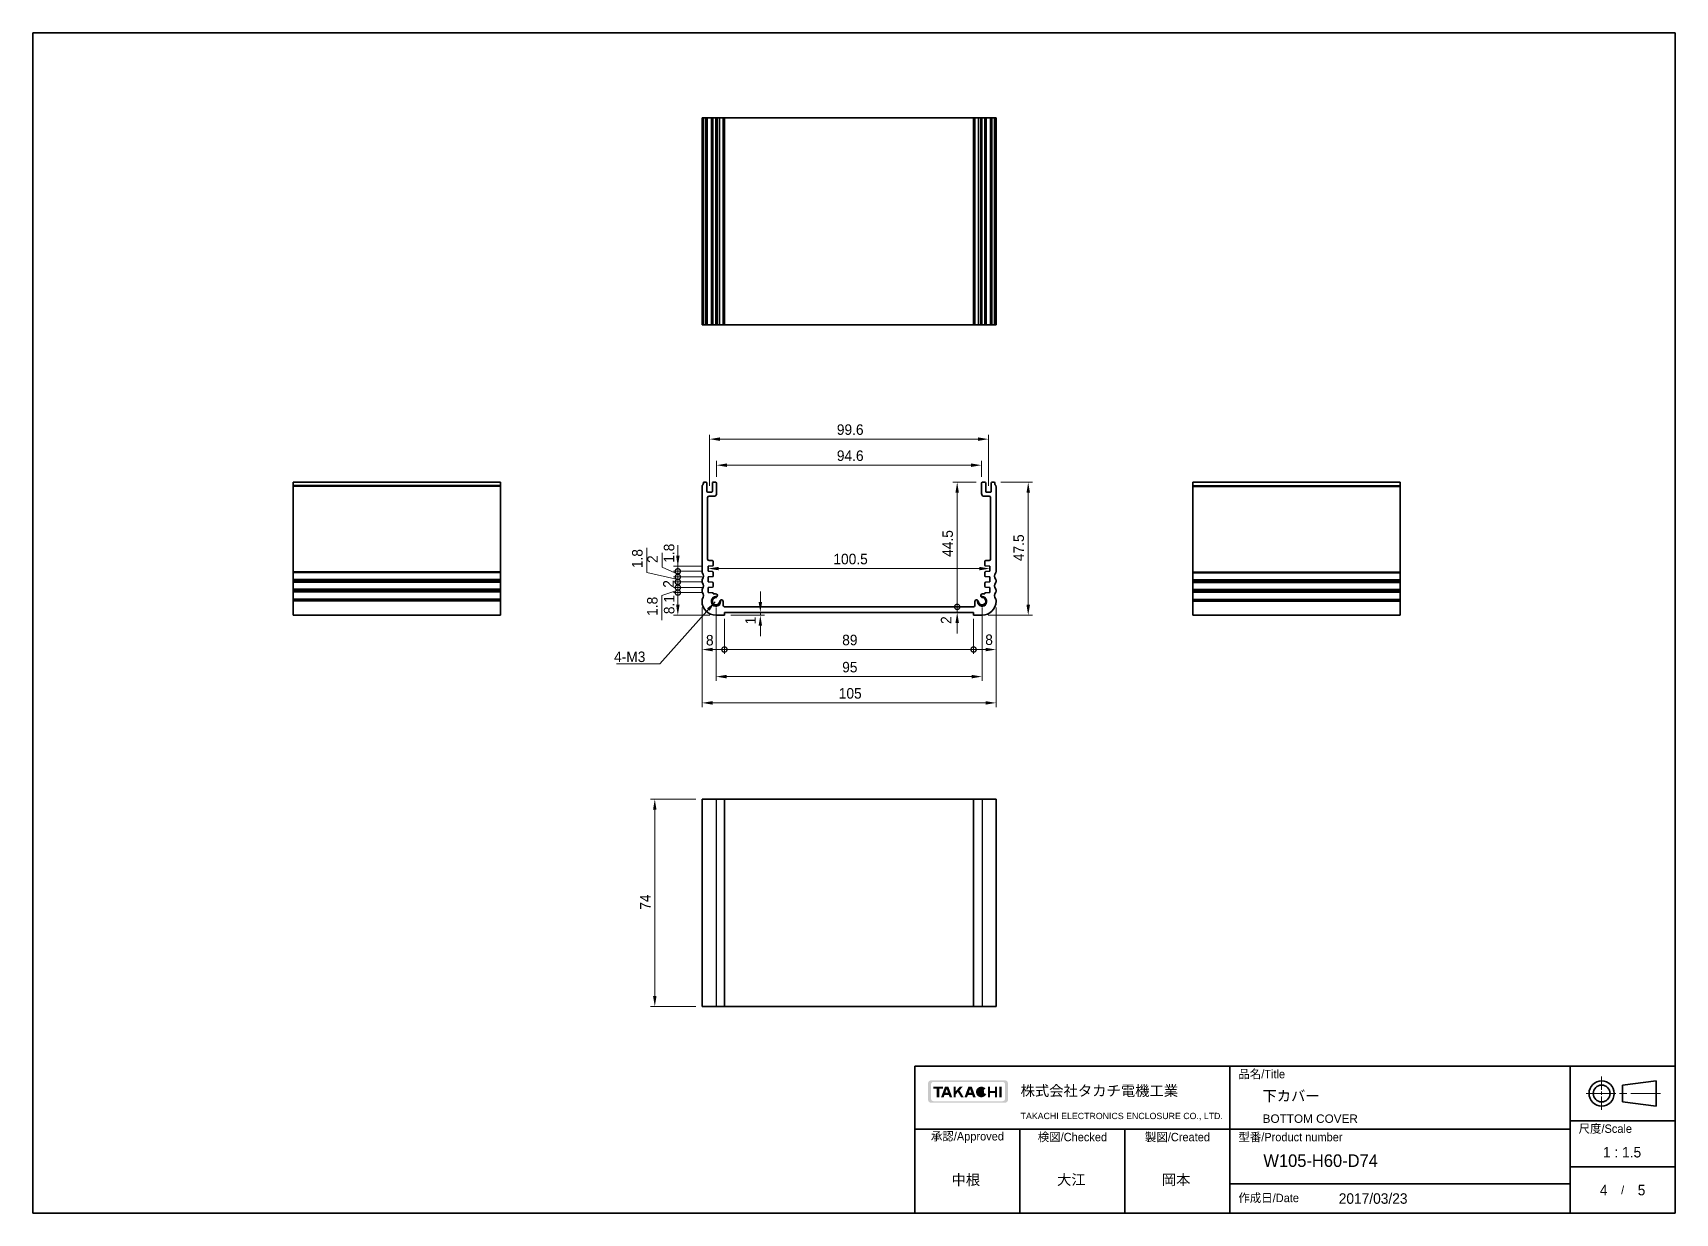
# Model space of a CAD drawing. Header units: millimetres. Extents: x 0 to 3168, y 0 to 562.
# Drawn here: x 1985 to 2572, y 0 to 422 of the extents above; entities that cross this region are included whole.
import ezdxf
from ezdxf.enums import TextEntityAlignment as Align

# ---------------------------------------------------------------- set-up
doc = ezdxf.new("R2010")
doc.units = ezdxf.units.MM
doc.header["$LTSCALE"] = 1.5
doc.linetypes.add('CHAIN', pattern=[0.3543, 0.2362, -0.0295, 0.0591, -0.0295])
doc.layers.get('Defpoints').update_dxf_attribs({"lineweight": 25})
for name, color, linetype, lineweight in [('Border (ISO)', 7, 'Continuous', 35), ('Dimension (ISO)', 7, 'Continuous', 18), ('Dimension (ISO) @ 1', 7, 'Continuous', 18), ('Symbol (ISO)', 7, 'Continuous', 18), ('Title (ISO)', 7, 'Continuous', 35), ('Visible (ISO)', 7, 'Continuous', 35), ('Visible Narrow (ISO)', 7, 'Continuous', 25)]:
    doc.layers.add(name, color=color, linetype=linetype, lineweight=lineweight)
doc.layers.add('Hatch (ISO)', color=1, linetype='Continuous', lineweight=18, true_color=0xff0000)
doc.styles.add('Note Text (TK)', font='')
doc.styles.add('文字スタイル40', font='')
doc.styles.add('文字スタイル67', font='arial.ttf')
doc.styles.get('Note Text (TK)').set_extended_font_data('MS PGothic')
doc.styles.get('文字スタイル40').set_extended_font_data('MS PGothic')
doc.dimstyles.new('Default - Method 1b (TK)', dxfattribs={"dimscale": 1.5, "dimtxt": 2.5, "dimasz": 2.5, "dimexe": 1, "dimexo": 1.5, "dimgap": 1, "dimtad": 1, "dimtoh": 1, "dimrnd": 1e-08, "dimdsep": 46, "dimtxsty": 'Note Text (TK)', "dimcen": 0.09, "dimdle": 5, "dimclrd": 100, "dimclre": 100, "dimclrt": 7, "dimadec": 1, "dimazin": 1, "dimtfac": 1, "dimtmove": 0, "dimatfit": 3, "dimfxl": 0, "dimtolj": 1, "dimlwd": -1, "dimlwe": -1, "dimarcsym": 0})
doc.dimstyles.new('Default - Method 1b (TK)$7', dxfattribs={"dimscale": 1.5, "dimtxt": 2.5, "dimasz": 2.5, "dimexe": 1, "dimexo": 1.5, "dimgap": 1, "dimtad": 1, "dimtoh": 1, "dimrnd": 1e-08, "dimdsep": 46, "dimtxsty": 'Note Text (TK)', "dimcen": 0.09, "dimdle": 5, "dimclrd": 256, "dimclre": 100, "dimclrt": 7, "dimadec": 1, "dimazin": 1, "dimtfac": 1, "dimtmove": 0, "dimatfit": 3, "dimfxl": 0, "dimtolj": 1, "dimlwd": -1, "dimlwe": -1, "dimarcsym": 0})

msp = doc.modelspace()

# ---------------------------------------------------------------- texts
at = {"layer": 'Symbol (ISO)', "color": 7, "insert": (2192.5722, 196.7511), "char_height": 3.75, "width": 12.58772, "attachment_point": 7, "line_spacing_factor": 1.5, "style": 'Note Text (TK)'}
msp.add_mtext('{4-M3}', dxfattribs=at)

# ---------------------------------------------------------------- blocks, each defined once
blk = doc.blocks.new('図面枠 tk図枠')
at = {"layer": 'Border (ISO)'}
for p, q in [((14.5, 289), (14.5, 8)), ((14.5, 289), (405.5, 289)), ((405.5, 289), (405.5, 8)), ((14.5, 8), (405.5, 8))]:
    blk.add_line(p, q, dxfattribs=at)
blk = doc.blocks.new('表題欄 tk表題欄')
at = {"layer": 'Hatch (ISO)'}
h = blk.add_hatch(color=256, dxfattribs=at)
edge = h.paths.add_edge_path(flags=0)
edge.add_arc((95.58, 236.3), 0.596, 270, 360)
edge.add_line((96.17, 236.3), (96.17, 239.71))
edge.add_arc((95.58, 239.71), 0.596, 0, 90)
edge.add_line((95.58, 240.31), (79.14, 240.31))
edge.add_arc((79.14, 239.71), 0.596, 90, 180)
edge.add_line((78.54, 239.71), (78.54, 236.3))
edge.add_arc((79.14, 236.3), 0.596, 180, 270)
edge.add_line((79.14, 235.7), (95.58, 235.7))
edge = h.paths.add_edge_path()
edge.add_line((77.84, 239.96), (77.84, 236.05))
edge.add_arc((78.54, 236.05), 0.702, 180, 270)
edge.add_line((78.54, 235.35), (96.17, 235.35))
edge.add_arc((96.17, 236.05), 0.702, 270, 360)
edge.add_line((96.87, 236.05), (96.87, 239.96))
edge.add_arc((96.17, 239.96), 0.702, 0, 90)
edge.add_line((96.17, 240.66), (78.54, 240.66))
edge.add_arc((78.54, 239.96), 0.702, 90, 180)
for points in [[(79.07, 239.15), (79.07, 238.66), (79.92, 238.66), (79.92, 236.66), (80.51, 236.66), (80.51, 238.66), (81.36, 238.66), (81.36, 239.15)], [(85.68, 236.66), (84.94, 237.89), (84.42, 237.32), (84.42, 236.66), (83.9, 236.66), (83.9, 239.15), (84.42, 239.15), (84.42, 238.1), (85.39, 239.15), (86.11, 239.15), (85.32, 238.3), (86.3, 236.66)], [(92.09, 239.15), (92.09, 236.66), (92.61, 236.66), (92.61, 237.66), (93.77, 237.66), (93.77, 236.66), (94.29, 236.66), (94.29, 239.15), (93.77, 239.15), (93.77, 238.15), (92.61, 238.15), (92.61, 239.15)], [(94.84, 239.15), (94.84, 236.66), (95.36, 236.66), (95.36, 239.15)]]:
    blk.add_hatch(color=256, dxfattribs=at).paths.add_polyline_path(points)
h = blk.add_hatch(color=256, dxfattribs=at)
h.paths.add_polyline_path([(82.59, 237.71), (81.95, 237.71), (82.27, 238.58)], flags=0)
h.paths.add_polyline_path([(82.78, 237.2), (81.76, 237.2), (81.57, 236.66), (80.95, 236.66), (81.86, 239.15), (82.68, 239.15), (83.59, 236.66), (82.98, 236.66)])
h = blk.add_hatch(color=256, dxfattribs=at)
h.paths.add_polyline_path([(87.53, 237.71), (88.16, 237.71), (87.85, 238.58)], flags=0)
h.paths.add_polyline_path([(87.14, 236.66), (87.34, 237.2), (88.35, 237.2), (88.55, 236.66), (89.17, 236.66), (88.25, 239.15), (87.44, 239.15), (86.52, 236.66)])
h = blk.add_hatch(color=256, dxfattribs=at)
edge = h.paths.add_edge_path()
edge.add_arc((90.52, 237.9), 1.27, 38.5505, 336.582)
edge.add_line((91.69, 237.4), (91.17, 237.62))
edge.add_ellipse((90.52, 237.9), major_axis=(0, -0.8), ratio=0.867347, start_angle=124.651, end_angle=429.4109, ccw=False)
edge.add_line((91.09, 238.36), (91.52, 238.7))
at = {"layer": 'Title (ISO)'}
for p, q in [((74.71, 244.05), (255.71, 244.05)), ((74.71, 209.05), (74.71, 244.05)), ((149.71, 244.05), (149.71, 209.05)), ((230.71, 244.05), (230.71, 209.05)), ((255.71, 244.05), (255.71, 209.05)), ((243.21, 239.55), (251.21, 240.55)), ((243.21, 239.55), (243.21, 235.55)), ((251.21, 234.55), (251.21, 240.55)), ((243.21, 235.55), (251.21, 234.55)), ((230.71, 231.05), (255.71, 231.05)), ((74.71, 229.05), (230.71, 229.05)), ((99.71, 229.05), (99.71, 209.05)), ((124.71, 229.05), (124.71, 209.05)), ((230.71, 220.05), (255.71, 220.05)), ((149.71, 216.05), (230.71, 216.05)), ((255.71, 209.05), (74.71, 209.05))]:
    blk.add_line(p, q, dxfattribs=at)
at = {"layer": 'Title (ISO)', "color": 4, "linetype": 'CHAIN', "lineweight": 18, "ltscale": 8.88956, "true_color": 0x00ffff}
blk.add_line((238.21, 241.55), (238.21, 233.55), dxfattribs=at)
at = {"layer": 'Title (ISO)', "color": 4, "linetype": 'CHAIN', "lineweight": 18, "ltscale": 20.001633, "true_color": 0x00ffff}
blk.add_line((252.21, 237.55), (234.21, 237.55), dxfattribs=at)
at = {"layer": 'Title (ISO)'}
for radius in [3, 2]:
    blk.add_circle((238.21, 237.55), radius, dxfattribs=at)
at = {"layer": 'Title (ISO)', "color": 1, "true_color": 0xff0000, "char_height": 2, "line_spacing_factor": 1.5, "style": 'Note Text (TK)'}
for s, insert, attachment_point in [('\\fＭＳ Ｐゴシック|b0|i0;\\H2.0000;品名/Title', (151.71, 242.05), 4), ('\\fＭＳ Ｐゴシック|b0|i0;\\H2.0000;承認/Approved', (87.21, 227.05), 5), ('\\fＭＳ Ｐゴシック|b0|i0;\\H2.0000;検図/Checked', (112.21, 227.05), 5), ('\\fＭＳ Ｐゴシック|b0|i0;\\H2.0000;製図/Created', (137.21, 227.05), 5), ('\\fＭＳ Ｐゴシック|b0|i0;\\H2.0000;型番/Product number', (151.71, 227.05), 4), ('\\fＭＳ Ｐゴシック|b0|i0;\\H2.0000;尺度/Scale', (232.71, 229.05), 4), ('\\fＭＳ Ｐゴシック|b0|i0;\\H2.0000;作成日/Date', (151.71, 212.55), 4)]:
    blk.add_mtext(s, dxfattribs=dict(at, insert=insert, attachment_point=attachment_point))
at = {"layer": 'Title (ISO)', "color": 7, "line_spacing_factor": 1.5, "style": 'Note Text (TK)'}
for s, insert, char_height, attachment_point in [('株式会社タカチ電機工業', (99.87, 238.05), 2.5, 4), ('\\fArial|b0|i0;\\H1.4986;TAKACHI ELECTRONICS ENCLOSURE CO., LTD.', (99.87, 232.05), 1.4986, 4), ('\\fＭＳ Ｐゴシック|b0|i0;\\H2.0000;/', (243.21, 214.55), 2, 5)]:
    blk.add_mtext(s, dxfattribs=dict(at, insert=insert, char_height=char_height, attachment_point=attachment_point))
at = {"layer": 'Title (ISO)', "color": 7}
for tag, p, height, style in [('<品名>_001', (157.54, 235.72), 2.5, 'Note Text (TK)'), ('<Title>_001', (157.49, 230.55), 2, '文字スタイル67'), ('<型番>_001', (157.42, 219.99), 3, '文字スタイル40'), ('<尺度>_001', (238.54, 222.31), 2.5, 'Note Text (TK)'), ('<検図>_001', (108.55, 215.77), 2.5, 'Note Text (TK)'), ('<製図>_001', (133.48, 215.75), 2.5, 'Note Text (TK)'), ('<ページ_No.>_001', (237.95, 213.3), 2.5, 'Note Text (TK)'), ('<総ページ数>_001', (246.8, 213.3), 2.5, 'Note Text (TK)'), ('作成日_001', (175.64, 211.28), 2.5, 'Note Text (TK)')]:
    blk.add_attdef(tag, p, '', height=height, dxfattribs=dict(at, style=style))
at = {"layer": 'Title (ISO)', "color": 7, "style": 'Note Text (TK)'}
blk.add_attdef('<承認>', text='', height=2.5, dxfattribs=at).set_placement((87.21, 217.05), align=Align.MIDDLE_CENTER)
blk = doc.blocks.new('*D80')
at = {"layer": 'Defpoints', "color": 0, "transparency": 16777216}
for p in [(2223.97, 147.81), (2207.11, 73.81), (2223.97, 73.81)]:
    blk.add_point(p, dxfattribs=at)
at = {"layer": 'Dimension (ISO)', "color": 100, "transparency": 16777216}
for p, q in [((2221.72, 147.81), (2205.61, 147.81)), ((2207.11, 144.06), (2207.11, 77.56)), ((2221.72, 73.81), (2205.61, 73.81))]:
    blk.add_line(p, q, dxfattribs=at)
for points in [[(2206.48, 144.06), (2207.73, 144.06), (2207.11, 147.81)], [(2206.48, 77.56), (2207.73, 77.56), (2207.11, 73.81)]]:
    blk.add_solid(points, dxfattribs=at)
at = {"layer": 'Dimension (ISO)', "color": 7, "transparency": 16777216, "insert": (2203.73, 108.35), "char_height": 3.75, "attachment_point": 4, "rotation": 90, "style": 'Note Text (TK)'}
blk.add_mtext('\\A1;74', dxfattribs=at)
blk = doc.blocks.new('_DotSmall')
at = {"color": 0, "linetype": 'ByBlock', "const_width": 0.5}
blk.add_lwpolyline([(-0.0625, 0, 1), (0.0625, 0, 1)], format="xyb", close=True, dxfattribs=at)
blk = doc.blocks.new('*D81')
at = {"layer": 'Defpoints', "color": 0, "transparency": 16777216}
for p in [(2215.34, 221.61), (2226.22, 221.61), (2228.97, 213.51)]:
    blk.add_point(p, dxfattribs=at)
at = {"layer": 'Dimension (ISO)', "color": 100, "transparency": 16777216}
for p, q in [((2223.97, 221.61), (2213.84, 221.61)), ((2215.34, 217.26), (2215.34, 221.61)), ((2226.72, 213.51), (2213.84, 213.51))]:
    blk.add_line(p, q, dxfattribs=at)
blk.add_solid([(2214.72, 217.26), (2215.97, 217.26), (2215.34, 213.51)], dxfattribs=at)
at = {"layer": 'Dimension (ISO)', "color": 100, "transparency": 16777216, "xscale": 3.75, "yscale": 3.75, "zscale": 3.75, "rotation": 90}
blk.add_blockref('_DotSmall', (2215.34, 221.61), dxfattribs=at)
at = {"layer": 'Dimension (ISO)', "color": 7, "transparency": 16777216, "insert": (2212.26, 213.91), "char_height": 3.75, "attachment_point": 4, "rotation": 90, "style": 'Note Text (TK)'}
blk.add_mtext('\\A1;8.1', dxfattribs=at)
blk = doc.blocks.new('*D82')
at = {"layer": 'Defpoints', "color": 0, "transparency": 16777216}
for p in [(2215.34, 223.41), (2226.22, 223.41), (2226.22, 221.61)]:
    blk.add_point(p, dxfattribs=at)
at = {"layer": 'Dimension (ISO)', "color": 100, "transparency": 16777216}
for p, q in [((2223.97, 223.41), (2213.84, 223.41)), ((2215.34, 223.41), (2215.34, 227.16)), ((2215.34, 221.61), (2215.34, 223.41)), ((2215.34, 221.61), (2215.34, 223.41)), ((2215.34, 222.51), (2209.61, 220.53)), ((2209.61, 220.53), (2209.61, 211.8)), ((2223.97, 221.61), (2213.84, 221.61)), ((2215.34, 221.61), (2215.34, 217.86))]:
    blk.add_line(p, q, dxfattribs=at)
at = {"layer": 'Dimension (ISO)', "color": 100, "transparency": 16777216, "xscale": 3.75, "yscale": 3.75, "zscale": 3.75}
for p, rotation in [((2215.34, 223.41), 270), ((2215.34, 221.61), 90)]:
    blk.add_blockref('_DotSmall', p, dxfattribs=dict(at, rotation=rotation))
at = {"layer": 'Dimension (ISO)', "color": 7, "transparency": 16777216, "insert": (2206.24, 213.3), "char_height": 3.75, "attachment_point": 4, "rotation": 90, "style": 'Note Text (TK)'}
blk.add_mtext('\\A1;1.8', dxfattribs=at)
blk = doc.blocks.new('*D83')
at = {"layer": 'Defpoints', "color": 0, "transparency": 16777216}
for p in [(2215.34, 225.41), (2226.22, 225.41), (2226.22, 223.41)]:
    blk.add_point(p, dxfattribs=at)
at = {"layer": 'Dimension (ISO)', "color": 100, "transparency": 16777216}
for p, q in [((2215.34, 225.41), (2215.34, 229.16)), ((2223.97, 225.41), (2213.84, 225.41)), ((2223.97, 223.41), (2213.84, 223.41)), ((2215.34, 223.41), (2215.34, 225.41)), ((2215.34, 223.41), (2215.34, 219.66))]:
    blk.add_line(p, q, dxfattribs=at)
at = {"layer": 'Dimension (ISO)', "color": 100, "transparency": 16777216, "xscale": 3.75, "yscale": 3.75, "zscale": 3.75}
for p, rotation in [((2215.34, 225.41), 270), ((2215.34, 223.41), 90)]:
    blk.add_blockref('_DotSmall', p, dxfattribs=dict(at, rotation=rotation))
at = {"layer": 'Dimension (ISO)', "color": 7, "transparency": 16777216, "insert": (2211.97, 223.33), "char_height": 3.75, "attachment_point": 4, "rotation": 90, "style": 'Note Text (TK)'}
blk.add_mtext('\\A1;2', dxfattribs=at)
blk = doc.blocks.new('*D84')
at = {"layer": 'Defpoints', "color": 0, "transparency": 16777216}
for p in [(2215.34, 227.21), (2226.22, 227.21), (2226.22, 225.41)]:
    blk.add_point(p, dxfattribs=at)
at = {"layer": 'Dimension (ISO)', "color": 100, "transparency": 16777216}
for p, q in [((2204.27, 228.84), (2204.27, 237.57)), ((2215.34, 226.31), (2204.27, 228.84)), ((2215.34, 227.21), (2215.34, 230.96)), ((2223.97, 227.21), (2213.84, 227.21)), ((2223.97, 225.41), (2213.84, 225.41)), ((2215.34, 225.41), (2215.34, 227.21)), ((2215.34, 225.41), (2215.34, 227.21)), ((2215.34, 225.41), (2215.34, 221.66))]:
    blk.add_line(p, q, dxfattribs=at)
at = {"layer": 'Dimension (ISO)', "color": 100, "transparency": 16777216, "xscale": 3.75, "yscale": 3.75, "zscale": 3.75}
for p, rotation in [((2215.34, 227.21), 270), ((2215.34, 225.41), 90)]:
    blk.add_blockref('_DotSmall', p, dxfattribs=dict(at, rotation=rotation))
at = {"layer": 'Dimension (ISO)', "color": 7, "transparency": 16777216, "insert": (2200.89, 230.34), "char_height": 3.75, "attachment_point": 4, "rotation": 90, "style": 'Note Text (TK)'}
blk.add_mtext('\\A1;1.8', dxfattribs=at)
blk = doc.blocks.new('*D85')
at = {"layer": 'Defpoints', "color": 0, "transparency": 16777216}
for p in [(2215.34, 229.21), (2226.22, 229.21), (2226.22, 227.21)]:
    blk.add_point(p, dxfattribs=at)
at = {"layer": 'Dimension (ISO)', "color": 100, "transparency": 16777216}
for p, q in [((2209.69, 230.68), (2209.69, 235.86)), ((2215.34, 228.21), (2209.69, 230.68)), ((2223.97, 229.21), (2213.84, 229.21)), ((2215.34, 229.21), (2215.34, 232.96)), ((2215.34, 227.21), (2215.34, 229.21)), ((2215.34, 227.21), (2215.34, 229.21)), ((2223.97, 227.21), (2213.84, 227.21)), ((2215.34, 227.21), (2215.34, 223.46))]:
    blk.add_line(p, q, dxfattribs=at)
at = {"layer": 'Dimension (ISO)', "color": 100, "transparency": 16777216, "xscale": 3.75, "yscale": 3.75, "zscale": 3.75}
for p, rotation in [((2215.34, 229.21), 270), ((2215.34, 227.21), 90)]:
    blk.add_blockref('_DotSmall', p, dxfattribs=dict(at, rotation=rotation))
at = {"layer": 'Dimension (ISO)', "color": 7, "transparency": 16777216, "insert": (2206.31, 232.18), "char_height": 3.75, "attachment_point": 4, "rotation": 90, "style": 'Note Text (TK)'}
blk.add_mtext('\\A1;2', dxfattribs=at)
blk = doc.blocks.new('*D86')
at = {"layer": 'Defpoints', "color": 0, "transparency": 16777216}
for p in [(2215.34, 231.01), (2226.22, 231.01), (2226.22, 229.21)]:
    blk.add_point(p, dxfattribs=at)
at = {"layer": 'Dimension (ISO)', "color": 100, "transparency": 16777216}
for p, q in [((2215.34, 234.76), (2215.34, 238.51)), ((2223.97, 231.01), (2213.84, 231.01)), ((2223.97, 229.21), (2213.84, 229.21)), ((2215.34, 229.21), (2215.34, 231.01)), ((2215.34, 229.21), (2215.34, 225.46))]:
    blk.add_line(p, q, dxfattribs=at)
blk.add_solid([(2214.72, 234.76), (2215.97, 234.76), (2215.34, 231.01)], dxfattribs=at)
at = {"layer": 'Dimension (ISO)', "color": 100, "transparency": 16777216, "xscale": 3.75, "yscale": 3.75, "zscale": 3.75, "rotation": 90}
blk.add_blockref('_DotSmall', (2215.34, 229.21), dxfattribs=at)
at = {"layer": 'Dimension (ISO)', "color": 7, "transparency": 16777216, "insert": (2212.22, 232.27), "char_height": 3.75, "attachment_point": 4, "rotation": 90, "style": 'Note Text (TK)'}
blk.add_mtext('\\A1;1.8', dxfattribs=at)
blk = doc.blocks.new('*D87')
at = {"layer": 'Defpoints', "color": 0, "transparency": 16777216}
for p in [(2223.97, 218.51), (2231.97, 214.51), (2231.97, 201.27)]:
    blk.add_point(p, dxfattribs=at)
at = {"layer": 'Dimension (ISO)', "color": 100, "transparency": 16777216}
for p, q in [((2223.97, 216.26), (2223.97, 199.77)), ((2231.97, 212.26), (2231.97, 199.77)), ((2227.72, 201.27), (2231.97, 201.27))]:
    blk.add_line(p, q, dxfattribs=at)
blk.add_solid([(2227.72, 201.9), (2227.72, 200.65), (2223.97, 201.27)], dxfattribs=at)
at = {"layer": 'Dimension (ISO)', "color": 100, "transparency": 16777216, "xscale": 3.75, "yscale": 3.75, "zscale": 3.75}
blk.add_blockref('_DotSmall', (2231.97, 201.27), dxfattribs=at)
at = {"layer": 'Dimension (ISO)', "color": 7, "transparency": 16777216, "insert": (2225.38, 204.58), "char_height": 3.75, "attachment_point": 4, "style": 'Note Text (TK)'}
blk.add_mtext('\\A1;8', dxfattribs=at)
blk = doc.blocks.new('*D88')
at = {"layer": 'Defpoints', "color": 0, "transparency": 16777216}
for p in [(2231.97, 214.51), (2320.97, 214.51), (2320.97, 201.27)]:
    blk.add_point(p, dxfattribs=at)
at = {"layer": 'Dimension (ISO)', "color": 100, "transparency": 16777216}
for p, q in [((2231.97, 212.26), (2231.97, 199.77)), ((2320.97, 212.26), (2320.97, 199.77)), ((2231.97, 201.27), (2320.97, 201.27))]:
    blk.add_line(p, q, dxfattribs=at)
at = {"layer": 'Dimension (ISO)', "color": 100, "transparency": 16777216, "xscale": 3.75, "yscale": 3.75, "zscale": 3.75, "rotation": 180}
blk.add_blockref('_DotSmall', (2231.97, 201.27), dxfattribs=at)
at = {"layer": 'Dimension (ISO)', "color": 100, "transparency": 16777216, "xscale": 3.75, "yscale": 3.75, "zscale": 3.75}
blk.add_blockref('_DotSmall', (2320.97, 201.27), dxfattribs=at)
at = {"layer": 'Dimension (ISO)', "color": 7, "transparency": 16777216, "insert": (2274.04, 204.65), "char_height": 3.75, "attachment_point": 4, "style": 'Note Text (TK)'}
blk.add_mtext('\\A1;89', dxfattribs=at)
blk = doc.blocks.new('*D89')
at = {"layer": 'Defpoints', "color": 0, "transparency": 16777216}
for p in [(2328.97, 218.51), (2320.97, 214.51), (2328.97, 201.27)]:
    blk.add_point(p, dxfattribs=at)
at = {"layer": 'Dimension (ISO)', "color": 100, "transparency": 16777216}
for p, q in [((2320.97, 212.26), (2320.97, 199.77)), ((2328.97, 216.26), (2328.97, 199.77)), ((2320.97, 201.27), (2325.22, 201.27))]:
    blk.add_line(p, q, dxfattribs=at)
blk.add_solid([(2325.22, 201.9), (2325.22, 200.65), (2328.97, 201.27)], dxfattribs=at)
at = {"layer": 'Dimension (ISO)', "color": 100, "transparency": 16777216, "xscale": 3.75, "yscale": 3.75, "zscale": 3.75, "rotation": 180}
blk.add_blockref('_DotSmall', (2320.97, 201.27), dxfattribs=at)
at = {"layer": 'Dimension (ISO)', "color": 7, "transparency": 16777216, "insert": (2325.12, 204.75), "char_height": 3.75, "attachment_point": 4, "style": 'Note Text (TK)'}
blk.add_mtext('\\A1;8', dxfattribs=at)
blk = doc.blocks.new('*D90')
at = {"layer": 'Defpoints', "color": 0, "transparency": 16777216}
for p in [(2231.97, 213.51), (2244.8, 213.51), (2248.1, 214.51)]:
    blk.add_point(p, dxfattribs=at)
at = {"layer": 'Dimension (ISO)', "color": 100, "transparency": 16777216}
for p, q in [((2244.8, 218.26), (2244.8, 222.01)), ((2234.22, 213.51), (2246.3, 213.51)), ((2244.8, 214.51), (2244.8, 213.51)), ((2244.8, 209.76), (2244.8, 206.01))]:
    blk.add_line(p, q, dxfattribs=at)
for points in [[(2244.18, 218.26), (2245.43, 218.26), (2244.8, 214.51)], [(2244.18, 209.76), (2245.43, 209.76), (2244.8, 213.51)]]:
    blk.add_solid(points, dxfattribs=at)
at = {"layer": 'Dimension (ISO)', "color": 7, "transparency": 16777216, "insert": (2241.28, 210.29), "char_height": 3.75, "attachment_point": 4, "rotation": 90, "style": 'Note Text (TK)'}
blk.add_mtext('\\A1;1', dxfattribs=at)
blk = doc.blocks.new('*D91')
at = {"layer": 'Defpoints', "color": 0, "transparency": 16777216}
for p in [(2232.08, 216.51), (2315.1, 216.51), (2320.97, 214.51)]:
    blk.add_point(p, dxfattribs=at)
at = {"layer": 'Dimension (ISO)', "color": 100, "transparency": 16777216}
for p, q in [((2315.1, 216.51), (2315.1, 220.26)), ((2234.33, 216.51), (2316.6, 216.51)), ((2315.1, 214.51), (2315.1, 216.51)), ((2315.1, 210.76), (2315.1, 207.01))]:
    blk.add_line(p, q, dxfattribs=at)
blk.add_solid([(2314.47, 210.76), (2315.72, 210.76), (2315.1, 214.51)], dxfattribs=at)
at = {"layer": 'Dimension (ISO)', "color": 100, "transparency": 16777216, "xscale": 3.75, "yscale": 3.75, "zscale": 3.75, "rotation": 270}
blk.add_blockref('_DotSmall', (2315.1, 216.51), dxfattribs=at)
at = {"layer": 'Dimension (ISO)', "color": 7, "transparency": 16777216, "insert": (2311.14, 210.42), "char_height": 3.75, "attachment_point": 4, "rotation": 90, "style": 'Note Text (TK)'}
blk.add_mtext('\\A1;2', dxfattribs=at)
blk = doc.blocks.new('*D92')
at = {"layer": 'Defpoints', "color": 0, "transparency": 16777216}
for p in [(2315.1, 261.01), (2324.07, 261.01), (2320.89, 216.51)]:
    blk.add_point(p, dxfattribs=at)
at = {"layer": 'Dimension (ISO)', "color": 100, "transparency": 16777216}
for p, q in [((2321.82, 261.01), (2313.6, 261.01)), ((2315.1, 216.51), (2315.1, 257.26))]:
    blk.add_line(p, q, dxfattribs=at)
blk.add_solid([(2314.47, 257.26), (2315.72, 257.26), (2315.1, 261.01)], dxfattribs=at)
at = {"layer": 'Dimension (ISO)', "color": 100, "transparency": 16777216, "xscale": 3.75, "yscale": 3.75, "zscale": 3.75, "rotation": 270}
blk.add_blockref('_DotSmall', (2315.1, 216.51), dxfattribs=at)
at = {"layer": 'Dimension (ISO)', "color": 7, "transparency": 16777216, "insert": (2311.72, 234.37), "char_height": 3.75, "attachment_point": 4, "rotation": 90, "style": 'Note Text (TK)'}
blk.add_mtext('\\A1;44.5', dxfattribs=at)
blk = doc.blocks.new('*D93')
at = {"layer": 'Defpoints', "color": 0, "transparency": 16777216}
for p in [(2328.47, 261.01), (2323.97, 213.51), (2340.47, 213.51)]:
    blk.add_point(p, dxfattribs=at)
at = {"layer": 'Dimension (ISO)', "color": 100, "transparency": 16777216}
for p, q in [((2330.72, 261.01), (2341.97, 261.01)), ((2340.47, 257.26), (2340.47, 217.26)), ((2326.22, 213.51), (2341.97, 213.51))]:
    blk.add_line(p, q, dxfattribs=at)
for points in [[(2339.85, 257.26), (2341.1, 257.26), (2340.47, 261.01)], [(2339.85, 217.26), (2341.1, 217.26), (2340.47, 213.51)]]:
    blk.add_solid(points, dxfattribs=at)
at = {"layer": 'Dimension (ISO)', "color": 7, "transparency": 16777216, "insert": (2337.1, 232.85), "char_height": 3.75, "attachment_point": 4, "rotation": 90, "style": 'Note Text (TK)'}
blk.add_mtext('\\A1;47.5', dxfattribs=at)
blk = doc.blocks.new('*D94')
at = {"layer": 'Defpoints', "color": 0, "transparency": 16777216}
for p in [(2226.22, 230.18), (2326.72, 230.18), (2326.72, 230.11)]:
    blk.add_point(p, dxfattribs=at)
at = {"layer": 'Dimension (ISO)', "color": 100, "transparency": 16777216}
blk.add_line((2229.97, 230.18), (2322.97, 230.18), dxfattribs=at)
for points in [[(2229.97, 230.81), (2229.97, 229.56), (2226.22, 230.18)], [(2322.97, 230.81), (2322.97, 229.56), (2326.72, 230.18)]]:
    blk.add_solid(points, dxfattribs=at)
at = {"layer": 'Dimension (ISO)', "color": 7, "transparency": 16777216, "insert": (2270.89, 233.56), "char_height": 3.75, "attachment_point": 4, "style": 'Note Text (TK)'}
blk.add_mtext('\\A1;100.5', dxfattribs=at)
blk = doc.blocks.new('*D95')
at = {"layer": 'Defpoints', "color": 0, "transparency": 16777216}
for p in [(2323.77, 267.11), (2229.17, 260.71), (2323.77, 260.71)]:
    blk.add_point(p, dxfattribs=at)
at = {"layer": 'Dimension (ISO)', "color": 100, "transparency": 16777216}
for p, q in [((2229.17, 262.96), (2229.17, 268.61)), ((2232.92, 267.11), (2320.02, 267.11)), ((2323.77, 262.96), (2323.77, 268.61))]:
    blk.add_line(p, q, dxfattribs=at)
for points in [[(2232.92, 267.73), (2232.92, 266.48), (2229.17, 267.11)], [(2320.02, 267.73), (2320.02, 266.48), (2323.77, 267.11)]]:
    blk.add_solid(points, dxfattribs=at)
at = {"layer": 'Dimension (ISO)', "color": 7, "transparency": 16777216, "insert": (2272.13, 270.48), "char_height": 3.75, "attachment_point": 4, "style": 'Note Text (TK)'}
blk.add_mtext('\\A1;94.6', dxfattribs=at)
blk = doc.blocks.new('*D96')
at = {"layer": 'Defpoints', "color": 0, "transparency": 16777216}
for p in [(2326.27, 276.41), (2226.67, 257.46), (2326.27, 257.46)]:
    blk.add_point(p, dxfattribs=at)
at = {"layer": 'Dimension (ISO)', "color": 100, "transparency": 16777216}
for p, q in [((2226.67, 259.71), (2226.67, 277.91)), ((2230.42, 276.41), (2322.52, 276.41)), ((2326.27, 259.71), (2326.27, 277.91))]:
    blk.add_line(p, q, dxfattribs=at)
for points in [[(2230.42, 277.03), (2230.42, 275.78), (2226.67, 276.41)], [(2322.52, 277.03), (2322.52, 275.78), (2326.27, 276.41)]]:
    blk.add_solid(points, dxfattribs=at)
at = {"layer": 'Dimension (ISO)', "color": 7, "transparency": 16777216, "insert": (2272.13, 279.78), "char_height": 3.75, "attachment_point": 4, "style": 'Note Text (TK)'}
blk.add_mtext('\\A1;99.6', dxfattribs=at)
blk = doc.blocks.new('*D97')
at = {"layer": 'Defpoints', "color": 0, "transparency": 16777216}
for p in [(2228.97, 218.51), (2323.97, 218.51), (2323.97, 191.6)]:
    blk.add_point(p, dxfattribs=at)
at = {"layer": 'Dimension (ISO)', "color": 100, "transparency": 16777216}
for p, q in [((2228.97, 216.26), (2228.97, 190.1)), ((2323.97, 216.26), (2323.97, 190.1)), ((2232.72, 191.6), (2320.22, 191.6))]:
    blk.add_line(p, q, dxfattribs=at)
for points in [[(2232.72, 192.22), (2232.72, 190.97), (2228.97, 191.6)], [(2320.22, 192.22), (2320.22, 190.97), (2323.97, 191.6)]]:
    blk.add_solid(points, dxfattribs=at)
at = {"layer": 'Dimension (ISO)', "color": 7, "transparency": 16777216, "insert": (2274.03, 194.97), "char_height": 3.75, "attachment_point": 4, "style": 'Note Text (TK)'}
blk.add_mtext('\\A1;95', dxfattribs=at)
blk = doc.blocks.new('*D98')
at = {"layer": 'Defpoints', "color": 0, "transparency": 16777216}
for p in [(2223.97, 218.51), (2328.97, 218.51), (2328.97, 182.22)]:
    blk.add_point(p, dxfattribs=at)
at = {"layer": 'Dimension (ISO)', "color": 100, "transparency": 16777216}
for p, q in [((2223.97, 216.26), (2223.97, 180.72)), ((2328.97, 216.26), (2328.97, 180.72)), ((2227.72, 182.22), (2325.22, 182.22))]:
    blk.add_line(p, q, dxfattribs=at)
for points in [[(2227.72, 182.85), (2227.72, 181.6), (2223.97, 182.22)], [(2325.22, 182.85), (2325.22, 181.6), (2328.97, 182.22)]]:
    blk.add_solid(points, dxfattribs=at)
at = {"layer": 'Dimension (ISO)', "color": 7, "transparency": 16777216, "insert": (2272.81, 185.6), "char_height": 3.75, "attachment_point": 4, "style": 'Note Text (TK)'}
blk.add_mtext('\\A1;105', dxfattribs=at)

# ---------------------------------------------------------------- dimensions: what is measured, and where the dimension line sits
at = {"layer": 'Dimension (ISO) @ 1', "color": 100, "true_color": 0x00ff3f}
for base, p1, p2, angle, override, picture, middle in [((2326.2732, 276.4054), (2226.6732, 257.4618), (2326.2732, 257.4618), 180, {"dimscale": 1, "dimtxt": 3.75, "dimasz": 3.75, "dimexe": 1.5, "dimexo": 2.25, "dimgap": 1.5, "dimtoh": 0, "dimdec": 2, "dimcen": 0.135, "dimtp": 0, "dimtm": 0, "dimtdec": 2, "dimtix": 0, "dimtofl": 0, "dimtmove": 0, "dimatfit": 1}, '*D96', (2276.4732, 276.4054)), ((2315.0952, 261.0118), (2320.8891, 216.5118), (2324.0732, 261.0118), 90, {"dimscale": 1, "dimtxt": 3.75, "dimasz": 3.75, "dimexe": 1.5, "dimexo": 2.25, "dimgap": 1.5, "dimtoh": 0, "dimdec": 2, "dimblk1": 'DotSmall', "dimsah": 1, "dimcen": 0.135, "dimdle": 0, "dimse1": 1, "dimtp": 0, "dimtm": 0, "dimtdec": 2, "dimtix": 0, "dimtofl": 0, "dimtmove": 0, "dimatfit": 1}, '*D92', (2315.0952, 238.7768)), ((2340.4732, 213.5118), (2328.4732, 261.0118), (2323.9732, 213.5118), 90, {"dimscale": 1, "dimtxt": 3.75, "dimasz": 3.75, "dimexe": 1.5, "dimexo": 2.25, "dimgap": 1.5, "dimtoh": 0, "dimdec": 2, "dimcen": 0.135, "dimtp": 0, "dimtm": 0, "dimtdec": 2, "dimtix": 0, "dimtofl": 0, "dimtmove": 0, "dimatfit": 1}, '*D93', (2340.4732, 237.2618)), ((2215.3432, 227.2118), (2226.2232, 225.4118), (2226.2232, 227.2118), 90, {"dimscale": 1, "dimtxt": 3.75, "dimasz": 3.75, "dimexe": 1.5, "dimexo": 2.25, "dimgap": 1.5, "dimtoh": 0, "dimblk1": 'DotSmall', "dimblk2": 'DotSmall', "dimsah": 1, "dimcen": 0.135, "dimdle": 0, "dimtix": 0, "dimtofl": 1, "dimtmove": 1, "dimatfit": 1}, '*D84', (2204.2695, 230.342)), ((2215.3432, 229.2118), (2226.2232, 227.2118), (2226.2232, 229.2118), 90, {"dimscale": 1, "dimtxt": 3.75, "dimasz": 3.75, "dimexe": 1.5, "dimexo": 2.25, "dimgap": 1.5, "dimtoh": 0, "dimblk1": 'DotSmall', "dimblk2": 'DotSmall', "dimsah": 1, "dimcen": 0.135, "dimdle": 0, "dimtix": 0, "dimtofl": 1, "dimtmove": 1, "dimatfit": 1}, '*D85', (2209.6893, 232.183)), ((2215.3432, 231.0118), (2226.2232, 229.2118), (2226.2232, 231.0118), 90, {"dimscale": 1, "dimtxt": 3.75, "dimasz": 3.75, "dimexe": 1.5, "dimexo": 2.25, "dimgap": 1.5, "dimtoh": 0, "dimblk1": 'DotSmall', "dimsah": 1, "dimcen": 0.135, "dimdle": 0, "dimtix": 0, "dimtofl": 1, "dimtmove": 1, "dimatfit": 1}, '*D86', (2215.5928, 235.1329)), ((2215.3432, 225.4118), (2226.2232, 223.4118), (2226.2232, 225.4118), 90, {"dimscale": 1, "dimtxt": 3.75, "dimasz": 3.75, "dimexe": 1.5, "dimexo": 2.25, "dimgap": 1.5, "dimtoh": 0, "dimdec": 2, "dimblk1": 'DotSmall', "dimblk2": 'DotSmall', "dimsah": 1, "dimcen": 0.135, "dimdle": 0, "dimtp": 0, "dimtm": 0, "dimtdec": 2, "dimtix": 0, "dimtofl": 1, "dimtmove": 1, "dimatfit": 1}, '*D83', (2215.3432, 224.4118)), ((2215.3432, 223.4118), (2226.2232, 221.6118), (2226.2232, 223.4118), 90, {"dimscale": 1, "dimtxt": 3.75, "dimasz": 3.75, "dimexe": 1.5, "dimexo": 2.25, "dimgap": 1.5, "dimtoh": 0, "dimblk1": 'DotSmall', "dimblk2": 'DotSmall', "dimsah": 1, "dimcen": 0.135, "dimdle": 0, "dimtix": 0, "dimtofl": 1, "dimtmove": 1, "dimatfit": 1}, '*D82', (2209.6134, 219.0294)), ((2215.3432, 221.6118), (2228.9732, 213.5118), (2226.2232, 221.6118), 90, {"dimscale": 1, "dimtxt": 3.75, "dimasz": 3.75, "dimexe": 1.5, "dimexo": 2.25, "dimgap": 1.5, "dimtoh": 0, "dimblk2": 'DotSmall', "dimsah": 1, "dimcen": 0.135, "dimdle": 0, "dimtix": 0, "dimtofl": 1, "dimtmove": 1, "dimatfit": 1}, '*D81', (2215.6317, 216.555)), ((2231.9732, 201.2724), (2223.9732, 218.5118), (2231.9732, 214.5118), 180, {"dimscale": 1, "dimtxt": 3.75, "dimasz": 3.75, "dimexe": 1.5, "dimexo": 2.25, "dimgap": 1.5, "dimtoh": 0, "dimblk2": 'DotSmall', "dimsah": 1, "dimcen": 0.135, "dimdle": 0, "dimtix": 0, "dimtofl": 1, "dimtmove": 1, "dimatfit": 1}, '*D87', (2226.4904, 201.2003)), ((2328.9732, 182.2227), (2223.9732, 218.5118), (2328.9732, 218.5118), 180, {"dimscale": 1, "dimtxt": 3.75, "dimasz": 3.75, "dimexe": 1.5, "dimexo": 2.25, "dimgap": 1.5, "dimtoh": 0, "dimdec": 2, "dimcen": 0.135, "dimtp": 0, "dimtm": 0, "dimtdec": 2, "dimtix": 0, "dimtofl": 0, "dimtmove": 0, "dimatfit": 1}, '*D98', (2276.4732, 182.2227)), ((2323.9732, 191.5952), (2228.9732, 218.5118), (2323.9732, 218.5118), 180, {"dimscale": 1, "dimtxt": 3.75, "dimasz": 3.75, "dimexe": 1.5, "dimexo": 2.25, "dimgap": 1.5, "dimtoh": 0, "dimdec": 2, "dimcen": 0.135, "dimtp": 0, "dimtm": 0, "dimtdec": 2, "dimtix": 0, "dimtofl": 0, "dimtmove": 0, "dimatfit": 1}, '*D97', (2276.4732, 191.5952)), ((2244.8027, 213.5118), (2248.0991, 214.5118), (2231.9732, 213.5118), 270, {"dimscale": 1, "dimtxt": 3.75, "dimasz": 3.75, "dimexe": 1.5, "dimexo": 2.25, "dimgap": 1.5, "dimtoh": 0, "dimcen": 0.135, "dimse1": 1, "dimtix": 0, "dimtofl": 1, "dimtmove": 1, "dimatfit": 1}, '*D90', (2244.6577, 210.8526)), ((2315.0952, 216.5112), (2320.9732, 214.5118), (2232.0825, 216.5112), 90, {"dimscale": 1, "dimtxt": 3.75, "dimasz": 3.75, "dimexe": 1.5, "dimexo": 2.25, "dimgap": 1.5, "dimtoh": 0, "dimblk2": 'DotSmall', "dimsah": 1, "dimcen": 0.135, "dimdle": 0, "dimse1": 1, "dimtix": 0, "dimtofl": 1, "dimtmove": 1, "dimatfit": 1}, '*D91', (2314.5127, 211.5043)), ((2328.9732, 201.2724), (2320.9732, 214.5118), (2328.9732, 218.5118), 180, {"dimscale": 1, "dimtxt": 3.75, "dimasz": 3.75, "dimexe": 1.5, "dimexo": 2.25, "dimgap": 1.5, "dimtoh": 0, "dimblk1": 'DotSmall', "dimsah": 1, "dimcen": 0.135, "dimdle": 0, "dimtix": 0, "dimtofl": 1, "dimtmove": 1, "dimatfit": 1}, '*D89', (2326.2292, 201.3798)), ((2320.9732, 201.2724), (2231.9732, 214.5118), (2320.9732, 214.5118), 180, {"dimscale": 1, "dimtxt": 3.75, "dimasz": 3.75, "dimexe": 1.5, "dimexo": 2.25, "dimgap": 1.5, "dimtoh": 0, "dimdec": 2, "dimblk1": 'DotSmall', "dimblk2": 'DotSmall', "dimsah": 1, "dimcen": 0.135, "dimdle": 0, "dimtp": 0, "dimtm": 0, "dimtdec": 2, "dimtix": 0, "dimtofl": 0, "dimtmove": 0, "dimatfit": 1}, '*D88', (2276.4882, 201.2724)), ((2207.1064, 73.8146), (2223.9732, 147.8146), (2223.9732, 73.8146), 90, {"dimscale": 1, "dimtxt": 3.75, "dimasz": 3.75, "dimexe": 1.5, "dimexo": 2.25, "dimgap": 1.5, "dimtoh": 0, "dimdec": 2, "dimcen": 0.135, "dimtp": 0, "dimtm": 0, "dimtdec": 2, "dimtix": 0, "dimtofl": 0, "dimtmove": 0, "dimatfit": 1}, '*D80', (2207.1064, 110.8146))]:
    dim = msp.add_linear_dim(base=base, p1=p1, p2=p2, angle=angle, dimstyle='Default - Method 1b (TK)', override=override, dxfattribs=at)
    dim.commit()
    dim.dimension.update_dxf_attribs({"geometry": picture, "text_midpoint": middle, "dimtype": 160})
for base, p1, p2, override, picture, middle in [((2323.7732, 267.1074), (2229.1732, 260.7118), (2323.7732, 260.7118), {"dimscale": 1, "dimtxt": 3.75, "dimasz": 3.75, "dimexe": 1.5, "dimexo": 2.25, "dimgap": 1.5, "dimtoh": 0, "dimdec": 2, "dimcen": 0.135, "dimtp": 0, "dimtm": 0, "dimtdec": 2, "dimtix": 0, "dimtofl": 0, "dimtmove": 0, "dimatfit": 1}, '*D95', (2276.4732, 267.1074)), ((2326.7232, 230.1822), (2226.2232, 230.1822), (2326.7232, 230.1118), {"dimscale": 1, "dimtxt": 3.75, "dimasz": 3.75, "dimexe": 1.5, "dimexo": 2.25, "dimgap": 1.5, "dimtoh": 0, "dimdec": 2, "dimcen": 0.135, "dimse1": 1, "dimse2": 1, "dimtp": 0, "dimtm": 0, "dimtdec": 2, "dimtix": 0, "dimtofl": 0, "dimtmove": 0, "dimatfit": 1}, '*D94', (2276.4732, 230.1822))]:
    dim = msp.add_linear_dim(base=base, p1=p1, p2=p2, dimstyle='Default - Method 1b (TK)', override=override, dxfattribs=at)
    dim.commit()
    dim.dimension.update_dxf_attribs({"geometry": picture, "text_midpoint": middle, "dimtype": 160})

# ---------------------------------------------------------------- linework, layer by layer
at = {"layer": 'Visible (ISO)'}
for p, q in [((2328.9732, 391.2032), (2223.9732, 391.2032)), ((2223.9732, 317.2032), (2223.9732, 391.2032)), ((2224.4732, 317.2032), (2224.4732, 391.2032)), ((2225.6732, 317.2032), (2225.6732, 391.2032)), ((2227.6732, 317.2032), (2227.6732, 391.2032)), ((2229.1732, 317.2032), (2229.1732, 391.2032)), ((2229.4753, 317.2032), (2229.4753, 391.2032)), ((2231.5825, 317.2032), (2231.5825, 391.2032)), ((2320.8891, 317.2032), (2320.8891, 391.2032)), ((2321.3638, 317.2032), (2321.3638, 391.2032)), ((2323.4711, 317.2032), (2323.4711, 391.2032)), ((2323.7732, 317.2032), (2323.7732, 391.2032)), ((2325.2732, 317.2032), (2325.2732, 391.2032)), ((2327.2732, 317.2032), (2327.2732, 391.2032)), ((2328.4732, 317.2032), (2328.4732, 391.2032)), ((2328.9732, 317.2032), (2328.9732, 391.2032)), ((2223.9732, 317.2032), (2328.9732, 317.2032)), ((2151.9988, 261.0118), (2077.9988, 261.0118)), ((2077.9988, 261.0118), (2077.9988, 213.5118)), ((2151.9988, 213.5118), (2151.9988, 261.0118)), ((2223.9732, 259.5118), (2223.9732, 229.0118)), ((2225.3732, 261.0118), (2224.4732, 261.0118)), ((2225.6732, 257.7618), (2225.6732, 260.7118)), ((2227.6732, 260.7118), (2227.6732, 257.7618)), ((2228.8732, 261.0118), (2227.9732, 261.0118)), ((2229.1732, 257.0118), (2229.1732, 260.7118)), ((2323.7732, 260.7118), (2323.7732, 257.0118)), ((2324.9732, 261.0118), (2324.0732, 261.0118)), ((2325.2732, 257.7618), (2325.2732, 260.7118)), ((2327.2732, 260.7118), (2327.2732, 257.7618)), ((2328.4732, 261.0118), (2327.5732, 261.0118)), ((2328.9732, 229.0118), (2328.9732, 259.5118)), ((2399.3041, 261.0118), (2399.3041, 213.5118)), ((2399.3041, 261.0118), (2473.3041, 261.0118)), ((2473.3041, 213.5118), (2473.3041, 261.0118)), ((2227.3732, 257.4618), (2225.9732, 257.4618)), ((2225.9732, 233.5118), (2225.9732, 255.5118)), ((2226.4732, 256.0118), (2228.1732, 256.0118)), ((2324.7732, 256.0118), (2326.4732, 256.0118)), ((2326.9732, 257.4618), (2325.5732, 257.4618)), ((2326.9732, 255.5118), (2326.9732, 233.5118)), ((2226.2232, 231.0118), (2227.6941, 231.1147)), ((2226.2232, 229.2118), (2226.2232, 231.0118)), ((2227.6939, 229.109), (2226.2232, 229.2118)), ((2227.6732, 233.0118), (2226.4732, 233.0118)), ((2227.9838, 227.6175), (2227.9729, 228.8125)), ((2227.9732, 231.414), (2227.9732, 232.7118)), ((2324.9735, 228.8125), (2324.9625, 227.6175)), ((2324.9732, 232.7118), (2324.9732, 231.414)), ((2325.2523, 231.1147), (2326.7232, 231.0118)), ((2326.7232, 229.2118), (2325.2525, 229.109)), ((2326.4732, 233.0118), (2325.2732, 233.0118)), ((2326.7232, 231.0118), (2326.7232, 229.2118)), ((2223.9732, 226.0118), (2223.9732, 225.5118)), ((2226.2232, 227.2118), (2227.7048, 227.3155)), ((2226.2232, 225.4118), (2226.2232, 227.2118)), ((2227.6941, 225.309), (2226.2232, 225.4118)), ((2226.2232, 223.4118), (2227.6941, 223.5147)), ((2226.2232, 221.6118), (2226.2232, 223.4118)), ((2227.9732, 223.814), (2227.9732, 225.0097)), ((2324.9732, 225.0097), (2324.9732, 223.814)), ((2325.2416, 227.3155), (2326.7232, 227.2118)), ((2326.7232, 225.4118), (2325.2523, 225.309)), ((2325.2523, 223.5147), (2326.7232, 223.4118)), ((2326.7232, 227.2118), (2326.7232, 225.4118)), ((2326.7232, 223.4118), (2326.7232, 221.6118)), ((2328.9732, 225.5118), (2328.9732, 226.0118)), ((2223.9732, 222.5118), (2223.9732, 222.0118)), ((2223.9732, 219.0118), (2223.9732, 218.5118)), ((2227.9732, 221.4895), (2226.2232, 221.6118)), ((2227.9732, 221.1213), (2227.9732, 221.4895)), ((2228.8253, 221.1213), (2227.9732, 221.1213)), ((2231.5825, 217.0112), (2231.5825, 218.3742)), ((2321.3638, 218.3742), (2321.3638, 217.0112)), ((2324.9732, 221.1213), (2324.1211, 221.1213)), ((2326.7232, 221.6118), (2324.9732, 221.4895)), ((2324.9732, 221.4895), (2324.9732, 221.1213)), ((2328.9732, 222.0118), (2328.9732, 222.5118)), ((2328.9732, 218.5118), (2328.9732, 219.0118)), ((2151.9988, 213.5118), (2077.9988, 213.5118)), ((2228.9732, 213.5118), (2231.9732, 213.5118)), ((2231.9732, 213.5118), (2231.9732, 214.5118)), ((2231.9732, 214.5118), (2320.9732, 214.5118)), ((2320.8891, 216.5118), (2232.0825, 216.5112)), ((2320.9732, 214.5118), (2320.9732, 213.5118)), ((2320.9732, 213.5118), (2323.9732, 213.5118)), ((2399.3041, 213.5118), (2473.3041, 213.5118)), ((2328.9732, 147.8146), (2223.9732, 147.8146)), ((2223.9732, 147.8146), (2223.9732, 73.8146)), ((2231.9732, 147.8146), (2231.9732, 73.8146)), ((2320.9732, 147.8146), (2320.9732, 73.8146)), ((2328.9732, 147.8146), (2328.9732, 73.8146)), ((2223.9732, 73.8146), (2328.9732, 73.8146))]:
    msp.add_line(p, q, dxfattribs=at)
for centre, radius, start, end in [((2224.4732, 259.5118), 0.5, 143.1301024, 180), ((2222.4732, 261.0118), 2, 323.1301023, 0), ((2225.3732, 260.7118), 0.3, 0, 90), ((2227.9732, 260.7118), 0.3, 90, 180), ((2228.8732, 260.7118), 0.3, 0, 90), ((2324.0732, 260.7118), 0.3, 90, 180), ((2324.9732, 260.7118), 0.3, 0, 90), ((2327.5732, 260.7118), 0.3, 90, 180), ((2330.4732, 261.0118), 2, 180, 216.8698977), ((2328.4732, 259.5118), 0.5, 0, 36.8698976), ((2225.9732, 257.7618), 0.3, 180, 270), ((2226.4732, 255.5118), 0.5, 90, 180), ((2227.3732, 257.7618), 0.3, 270, 0), ((2228.1732, 257.0118), 1, 270, 0), ((2324.7732, 257.0118), 1, 180, 270), ((2325.5732, 257.7618), 0.3, 180, 270), ((2326.4732, 255.5118), 0.5, 0, 90), ((2326.9732, 257.7618), 0.3, 270, 0), ((2224.4732, 229.0118), 0.5, 180, 216.8698977), ((2226.4732, 233.5118), 0.5, 180, 270), ((2227.6732, 232.7118), 0.3, 0, 90), ((2227.6729, 228.8097), 0.3, 0.5271748, 86), ((2227.6732, 231.414), 0.3, 274, 0), ((2325.2732, 232.7118), 0.3, 90, 180), ((2325.2732, 231.414), 0.3, 180, 266), ((2325.2734, 228.8097), 0.3, 94, 179.4728252), ((2326.4732, 233.5118), 0.5, 270, 0), ((2328.4732, 229.0118), 0.5, 323.1301023, 0), ((2224.4732, 226.0118), 0.5, 143.1301024, 180), ((2224.4732, 225.5118), 0.5, 180, 216.8698976), ((2222.4732, 227.5118), 2, 323.1301024, 36.8698976), ((2222.4732, 224.0118), 2, 323.1301024, 36.8698976), ((2227.6732, 225.0097), 0.3, 0, 86), ((2227.6732, 223.814), 0.3, 274, 0), ((2227.6839, 227.6147), 0.3, 274, 0.5271748), ((2325.2625, 227.6147), 0.3, 179.4728252, 266), ((2325.2732, 225.0097), 0.3, 94, 180), ((2325.2732, 223.814), 0.3, 180, 266), ((2330.4732, 227.5118), 2, 143.1301023, 216.8698976), ((2330.4732, 224.0118), 2, 143.1301024, 216.8698976), ((2328.4732, 226.0118), 0.5, 0, 36.8698976), ((2328.4732, 225.5118), 0.5, 323.1301024, 0), ((2224.4732, 222.5118), 0.5, 143.1301024, 180), ((2224.4732, 222.0118), 0.5, 180, 216.8698976), ((2224.4732, 219.0118), 0.5, 143.1301024, 180), ((2228.9732, 218.5118), 5, 180, 270), ((2222.4732, 220.5118), 2, 323.1301024, 36.8698976), ((2228.9732, 218.5118), 1.425, 81.9043293, 8.0956707), ((2228.9732, 218.5118), 1.315, 94.3166597, 355.6833403), ((2228.8253, 220.4713), 0.65, 302.4306128, 90), ((2228.8253, 220.4713), 0.65, 274.3166597, 302.4306128), ((2230.9326, 218.3639), 0.65, 147.5693872, 175.6833403), ((2230.9326, 218.3639), 0.65, 0.9019411, 147.5693872), ((2232.0825, 217.0112), 0.5, 180, 270.0004132), ((2320.8638, 217.0112), 0.5, 272.9003441, 0), ((2322.0138, 218.3639), 0.65, 32.4306133, 179.0980589), ((2323.9732, 218.5118), 1.425, 171.9043302, 98.095672), ((2322.0138, 218.3639), 0.65, 4.3166597, 32.4306133), ((2323.9732, 218.5118), 1.315, 184.3166597, 85.6833403), ((2324.1211, 220.4713), 0.65, 90, 237.5693838), ((2324.1211, 220.4713), 0.65, 237.5693838, 265.6833403), ((2323.9732, 218.5118), 5, 270, 0), ((2330.4732, 220.5118), 2, 143.1301024, 216.8698976), ((2328.4732, 222.5118), 0.5, 0, 36.8698976), ((2328.4732, 222.0118), 0.5, 323.1301024, 0), ((2328.4732, 219.0118), 0.5, 0, 36.8698976)]:
    msp.add_arc(centre, radius, start, end, dxfattribs=at)
at = {"layer": 'Visible Narrow (ISO)'}
for p, q in [((2224.0732, 317.2032), (2224.0732, 391.2032)), ((2225.3732, 317.2032), (2225.3732, 391.2032)), ((2225.9732, 317.2032), (2225.9732, 391.2032)), ((2227.3732, 317.2032), (2227.3732, 391.2032)), ((2227.9732, 317.2032), (2227.9732, 391.2032)), ((2228.8732, 317.2032), (2228.8732, 391.2032)), ((2230.2845, 317.2032), (2230.2845, 391.2032)), ((2232.0825, 317.2032), (2232.0825, 391.2032)), ((2322.6619, 317.2032), (2322.6619, 391.2032)), ((2324.0732, 317.2032), (2324.0732, 391.2032)), ((2324.9732, 317.2032), (2324.9732, 391.2032)), ((2325.5732, 317.2032), (2325.5732, 391.2032)), ((2326.9732, 317.2032), (2326.9732, 391.2032)), ((2327.5732, 317.2032), (2327.5732, 391.2032)), ((2328.8732, 317.2032), (2328.8732, 391.2032)), ((2151.9988, 259.8118), (2077.9988, 259.8118)), ((2151.9988, 259.5118), (2077.9988, 259.5118)), ((2399.3041, 259.8118), (2473.3041, 259.8118)), ((2399.3041, 259.5118), (2473.3041, 259.5118)), ((2151.9988, 229.0118), (2077.9988, 229.0118)), ((2399.3041, 229.0118), (2473.3041, 229.0118)), ((2151.9988, 228.7118), (2077.9988, 228.7118)), ((2151.9988, 226.3118), (2077.9988, 226.3118)), ((2151.9988, 226.0118), (2077.9988, 226.0118)), ((2151.9988, 225.5118), (2077.9988, 225.5118)), ((2151.9988, 225.2118), (2077.9988, 225.2118)), ((2399.3041, 228.7118), (2473.3041, 228.7118)), ((2399.3041, 226.3118), (2473.3041, 226.3118)), ((2399.3041, 226.0118), (2473.3041, 226.0118)), ((2399.3041, 225.5118), (2473.3041, 225.5118)), ((2399.3041, 225.2118), (2473.3041, 225.2118)), ((2151.9988, 222.8118), (2077.9988, 222.8118)), ((2151.9988, 222.5118), (2077.9988, 222.5118)), ((2151.9988, 222.0118), (2077.9988, 222.0118)), ((2151.9988, 221.7118), (2077.9988, 221.7118)), ((2151.9988, 219.3118), (2077.9988, 219.3118)), ((2151.9988, 219.0118), (2077.9988, 219.0118)), ((2151.9988, 218.5118), (2077.9988, 218.5118)), ((2399.3041, 222.8118), (2473.3041, 222.8118)), ((2399.3041, 222.5118), (2473.3041, 222.5118)), ((2399.3041, 222.0118), (2473.3041, 222.0118)), ((2399.3041, 221.7118), (2473.3041, 221.7118)), ((2399.3041, 219.3118), (2473.3041, 219.3118)), ((2399.3041, 219.0118), (2473.3041, 219.0118)), ((2399.3041, 218.5118), (2473.3041, 218.5118)), ((2228.9732, 147.8146), (2228.9732, 73.8146)), ((2323.9732, 147.8146), (2323.9732, 73.8146))]:
    msp.add_line(p, q, dxfattribs=at)
for centre, start, end in [((2228.9732, 218.5118), 75.2762961, 14.7237039), ((2323.9732, 218.5118), 165.2762969, 104.7237042)]:
    msp.add_arc(centre, 1.75, start, end, dxfattribs=at)

# ---------------------------------------------------------------- block references
at = {"xscale": 1.5, "yscale": 1.5, "zscale": 1.5}
msp.add_blockref('図面枠 tk図枠', (1963.25, -12), dxfattribs=at)
ref = msp.add_blockref('表題欄 tk表題欄', (2187.9368, -313.5791), dxfattribs=dict(xscale=1.5, yscale=1.5, zscale=1.5))
ref.add_attrib('<品名>_001', '下カバー', (2424.0952, 40.0078), dxfattribs={"layer": 'Title (ISO)', "color": 7, "height": 3.75, "style": 'Note Text (TK)'})
ref.add_attrib('<型番>_001', 'W105-H60-D74', (2424.4489, 16.5), dxfattribs={"layer": 'Title (ISO)', "color": 7, "height": 4.5, "style": '文字スタイル40'})
ref.add_attrib('<尺度>_001', '1 : 1.5', (2545.7401, 19.8857), dxfattribs={"layer": 'Title (ISO)', "color": 7, "height": 3.75, "style": 'Note Text (TK)'})
ref.add_attrib('作成日_001', '2017/03/23', (2451.3636, 3.343), dxfattribs={"layer": 'Title (ISO)', "color": 7, "height": 3.75, "style": 'Note Text (TK)'})
ref.add_attrib('<検図>_001', '大江', (2350.7635, 10.0717), dxfattribs={"layer": 'Title (ISO)', "color": 7, "height": 3.75, "style": 'Note Text (TK)'})
ref.add_attrib('<製図>_001', '岡本', (2388.157, 10.0504), dxfattribs={"layer": 'Title (ISO)', "color": 7, "height": 3.75, "style": 'Note Text (TK)'})
ref.add_attrib('<承認>_001', '中根', (2313.0824, 10.0398), dxfattribs={"layer": 'Title (ISO)', "color": 7, "height": 3.75, "style": 'Note Text (TK)'})
ref.add_attrib('<Title>_001', 'BOTTOM COVER', (2424.193, 32.249), dxfattribs={"layer": 'Title (ISO)', "color": 7, "height": 3, "style": '文字スタイル67'})
ref.add_attrib('<ページ_No.>_001', '4', (2544.6257, 6.375), dxfattribs={"layer": 'Title (ISO)', "color": 7, "height": 3.75, "style": 'Note Text (TK)'})
ref.add_attrib('<総ページ数>_001', '5', (2558.1364, 6.375), dxfattribs={"layer": 'Title (ISO)', "color": 7, "height": 3.75, "style": 'Note Text (TK)'})

msp.set_redraw_order([(e.dxf.handle, doc.entitydb.next_handle()) for e in msp.query("TEXT MTEXT ATTDEF DIMENSION ARC_DIMENSION")])  # texts and dimensions are drawn at this point

# ---------------------------------------------------------------- leaders
at = {"layer": 'Symbol (ISO)', "color": 100, "true_color": 0x00ff40, "annotation_type": 0, "has_hookline": 1, "hookline_direction": 1, "text_width": 11.7614}
msp.add_leader([(2228.7253, 218.3531), (2208.9099, 196.1261), (2205.1599, 196.1261)], dimstyle='Default - Method 1b (TK)$7', override={"dimgap": 0, "dimtad": 1}, dxfattribs=at)

doc.saveas('drawing.dxf')
